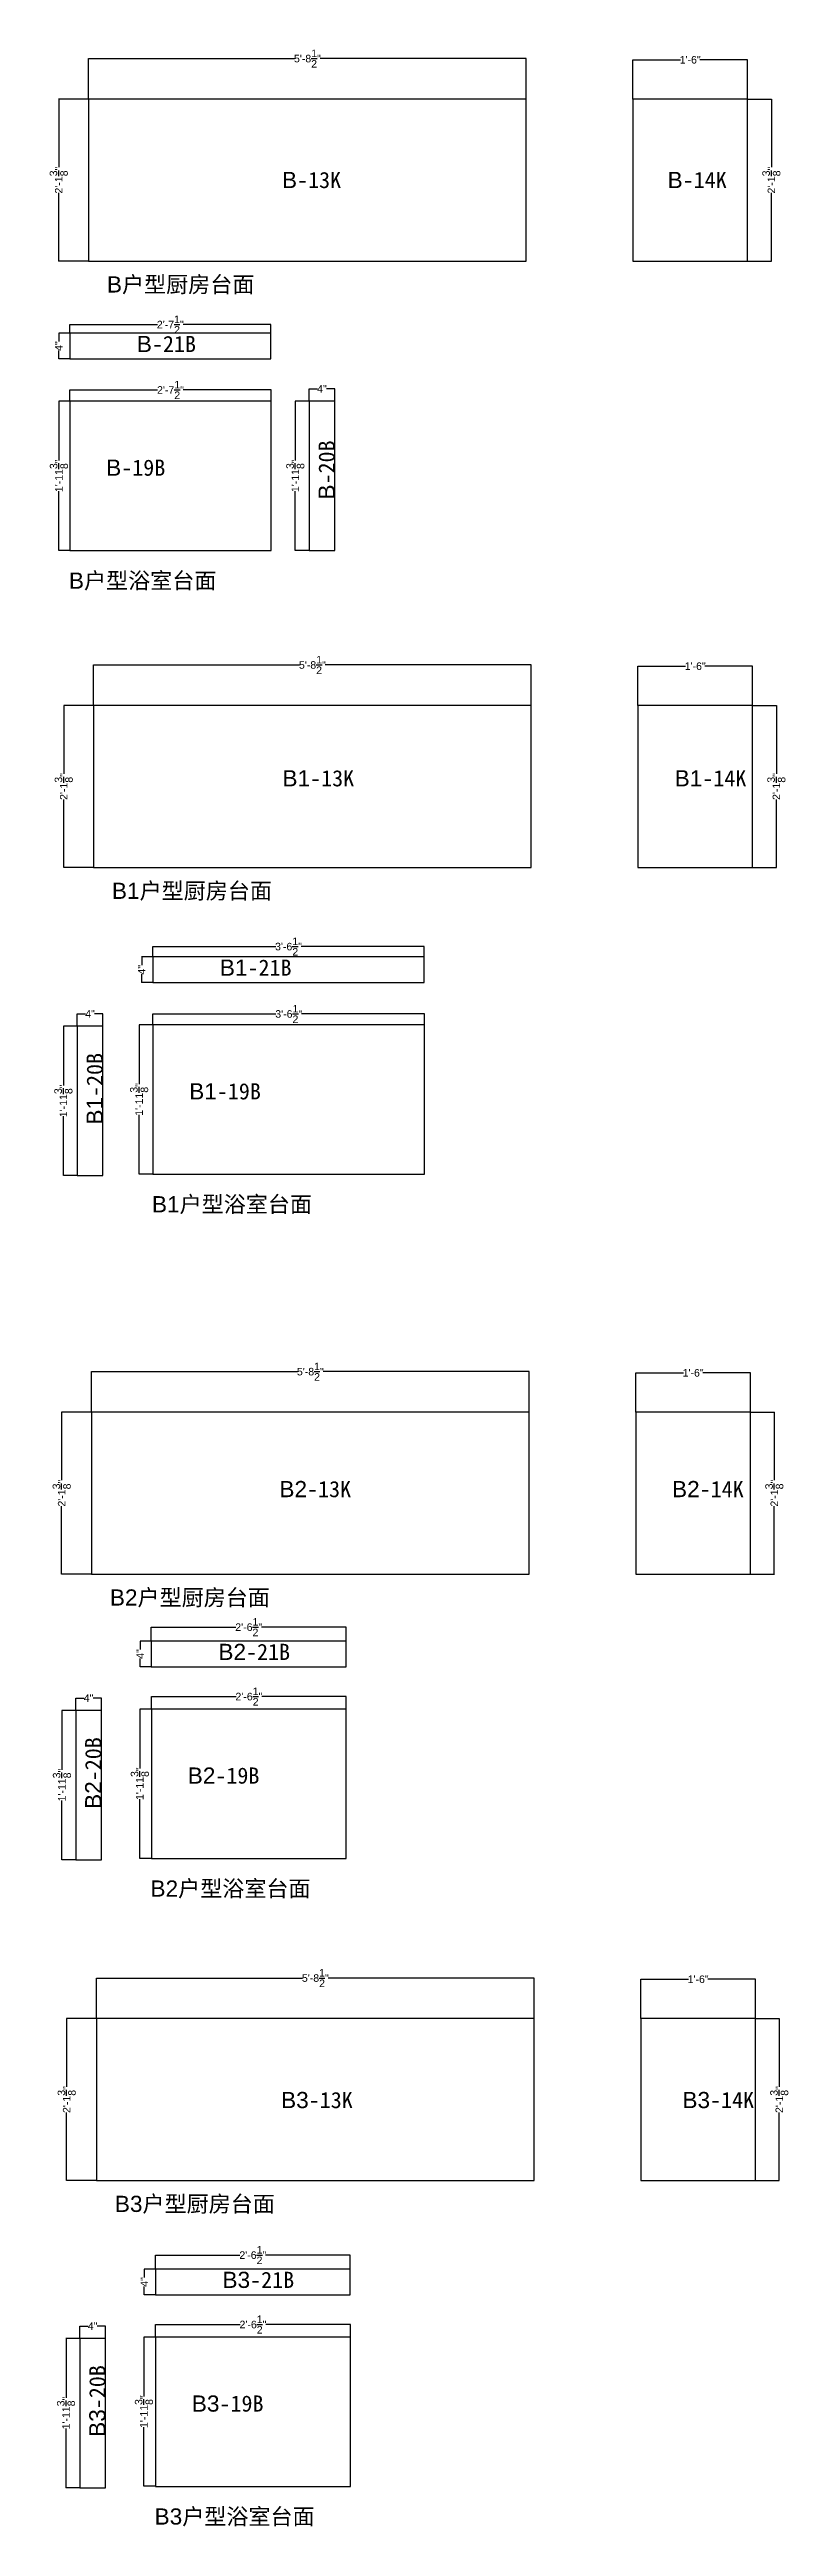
# Model space of a CAD drawing. Header units: inches. Extents: x -997106 to 39633, y -30199 to 1961.
# Drawn here: x 22097 to 25035, y -12896 to -3041 of the extents above; entities that cross this region are included whole.
import ezdxf

# ---------------------------------------------------------------- set-up
doc = ezdxf.new("R2010")
doc.units = ezdxf.units.IN
doc.header["$MEASUREMENT"] = 0
doc.layers.get('Defpoints').update_dxf_attribs({"color": 3})
doc.layers.add('编号', color=10, linetype='Continuous', plot=False)
doc.styles.get("Standard").update_dxf_attribs({"font": 'arial.ttf'})
doc.dimstyles.get("Standard").update_dxf_attribs({"dimtxt": 30, "dimasz": 1, "dimexe": 0.18, "dimexo": 0.0625, "dimgap": 0.09, "dimtad": 0, "dimtoh": 1, "dimdec": 4, "dimlfac": 0.03937, "dimzin": 0, "dimdsep": 46, "dimlunit": 4, "dimtxsty": 'Standard', "dimblk": 'ARCHTICK', "dimcen": 1, "dimadec": 0, "dimazin": 0, "dimtfac": 1, "dimtdec": 4, "dimtix": 1, "dimtofl": 0, "dimtmove": 2, "dimatfit": 3, "dimldrblk": 'ARCHTICK', "dimfxl": 1, "dimtolj": 1, "dimtzin": 0, "dimarcsym": 0})

msp = doc.modelspace()

# ---------------------------------------------------------------- texts
at = {"char_height": 64.3508622, "attachment_point": 1}
for s, insert in [('B{\\fSimSun|b0|i0|c134|p2;户型厨房台面}', (22324.89285, -3942.92955)), ('B{\\fSimSun|b0|i0|c134|p2;户型浴室台面}', (22173.77867, -5121.32282)), ('B1{\\fSimSun|b0|i0|c134|p2;户型厨房台面}', (22344.76025, -6355.57593)), ('B1{\\fSimSun|b0|i0|c134|p2;户型浴室台面}', (22503.95125, -7602.6629)), ('B2{\\fSimSun|b0|i0|c134|p2;户型厨房台面}', (22336.57835, -9167.21558)), ('B2{\\fSimSun|b0|i0|c134|p2;户型浴室台面}', (22498.11187, -10325.15201)), ('B3{\\fSimSun|b0|i0|c134|p2;户型厨房台面}', (22356.44575, -11579.86196)), ('B3{\\fSimSun|b0|i0|c134|p2;户型浴室台面}', (22514.37839, -12823.66021))]:
    msp.add_mtext(s, dxfattribs=dict(at, insert=insert))
at = {"layer": '编号', "char_height": 64.3508622, "attachment_point": 1}
for s, insert in [('B{\\fSimSun|b0|i0|c134|p2;-13K}', (23021.13627, -3527.4398)), ('B{\\fSimSun|b0|i0|c134|p2;-14K}', (24554.91404, -3527.4398)), ('B{\\fSimSun|b0|i0|c134|p2;-21B}', (22443.86016, -4179.92047)), ('B{\\fSimSun|b0|i0|c134|p2;-19B}', (22321.92811, -4671.99172)), ('B1{\\fSimSun|b0|i0|c134|p2;-13K}', (23023.05134, -5907.81139)), ('B1{\\fSimSun|b0|i0|c134|p2;-14K}', (24582.98153, -5907.81139)), ('B1{\\fSimSun|b0|i0|c134|p2;-21B}', (22774.03274, -6661.26055)), ('B1{\\fSimSun|b0|i0|c134|p2;-19B}', (22652.10069, -7153.33181)), ('B2{\\fSimSun|b0|i0|c134|p2;-13K}', (23010.77412, -8735.98948)), ('B2{\\fSimSun|b0|i0|c134|p2;-14K}', (24572.378, -8735.98948)), ('B2{\\fSimSun|b0|i0|c134|p2;-21B}', (22768.19337, -9383.74966)), ('B2{\\fSimSun|b0|i0|c134|p2;-19B}', (22646.26132, -9875.82091)), ('B3{\\fSimSun|b0|i0|c134|p2;-13K}', (23017.53292, -11166.72972)), ('B3{\\fSimSun|b0|i0|c134|p2;-14K}', (24613.74701, -11166.72972)), ('B3{\\fSimSun|b0|i0|c134|p2;-21B}', (22784.45989, -11882.25786)), ('B3{\\fSimSun|b0|i0|c134|p2;-19B}', (22662.52784, -12374.32912))]:
    msp.add_mtext(s, dxfattribs=dict(at, insert=insert))
at = {"layer": '编号', "char_height": 64.3508622, "attachment_point": 1, "rotation": 90}
for s, insert in [('B{\\fSimSun|b0|i0|c134|p2;-20B}', (23166.47556, -4831.0288)), ('B1{\\fSimSun|b0|i0|c134|p2;-20B}', (22243.98459, -7318.02686)), ('B2{\\fSimSun|b0|i0|c134|p2;-20B}', (22238.14522, -10040.51596)), ('B3{\\fSimSun|b0|i0|c134|p2;-20B}', (22254.41174, -12539.02416))]:
    msp.add_mtext(s, dxfattribs=dict(at, insert=insert))

# ---------------------------------------------------------------- blocks, each defined once
blk = doc.blocks.new('_ArchTick')
at = {"color": 0, "linetype": 'ByBlock', "const_width": 0.15}
blk.add_lwpolyline([(-0.5, -0.5), (0.5, 0.5)], dxfattribs=at)
blk = doc.blocks.new('*D198')
at = {"color": 0, "lineweight": -2, "transparency": 16777216}
for p, q in [((22263.8, -8461.9), (22263.8, -8300.7)), ((22263.8, -8300.9), (23082.9, -8300.9)), ((24003.8, -8300.9), (23184.7, -8300.9)), ((24003.8, -8461.9), (24003.8, -8300.7))]:
    blk.add_line(p, q, dxfattribs=at)
at = {"layer": 'Defpoints', "color": 0, "transparency": 16777216}
for p in [(24003.8, -8300.9), (22263.8, -8461.9), (24003.8, -8461.9)]:
    blk.add_point(p, dxfattribs=at)
at = {"color": 0, "lineweight": -2, "transparency": 16777216, "rotation": 180}
blk.add_blockref('_ArchTick', (22263.8, -8300.9), dxfattribs=at)
at = {"color": 0, "lineweight": -2, "transparency": 16777216}
blk.add_blockref('_ArchTick', (24003.8, -8300.9), dxfattribs=at)
at = {"color": 0, "transparency": 16777216, "insert": (23133.8, -8300.9), "char_height": 30, "attachment_point": 5}
blk.add_mtext('\\A1;5\'-8{\\H1x;\\S1/2;}"', dxfattribs=at)
blk = doc.blocks.new('*D199')
at = {"color": 0, "lineweight": -2, "transparency": 16777216}
for p, q in [((22263.7, -8461.9), (22144.6, -8461.9)), ((22144.8, -8461.9), (22144.8, -8733.3)), ((22144.8, -9106.9), (22144.8, -8835.6)), ((22263.7, -9106.9), (22144.6, -9106.9))]:
    blk.add_line(p, q, dxfattribs=at)
at = {"layer": 'Defpoints', "color": 0, "transparency": 16777216}
for p in [(22263.8, -8461.9), (22144.8, -9106.9), (22263.8, -9106.9)]:
    blk.add_point(p, dxfattribs=at)
at = {"color": 0, "lineweight": -2, "transparency": 16777216}
for p, rotation in [((22144.8, -8461.9), 90), ((22144.8, -9106.9), 270)]:
    blk.add_blockref('_ArchTick', p, dxfattribs=dict(at, rotation=rotation))
at = {"color": 0, "transparency": 16777216, "insert": (22144.8, -8784.4), "char_height": 30, "attachment_point": 5, "rotation": 90}
blk.add_mtext('\\A1;2\'-1{\\H1x;\\S3/8;}"', dxfattribs=at)
blk = doc.blocks.new('*D200')
at = {"color": 0, "lineweight": -2, "transparency": 16777216}
for p, q in [((24427.9, -8461.9), (24427.9, -8305.7)), ((24427.9, -8305.8), (24617.9, -8305.8)), ((24884.9, -8305.8), (24695, -8305.8)), ((24884.9, -8461.9), (24884.9, -8305.7))]:
    blk.add_line(p, q, dxfattribs=at)
at = {"layer": 'Defpoints', "color": 0, "transparency": 16777216}
for p in [(24884.9, -8305.8), (24427.9, -8461.9), (24884.9, -8461.9)]:
    blk.add_point(p, dxfattribs=at)
at = {"color": 0, "lineweight": -2, "transparency": 16777216, "rotation": 180}
blk.add_blockref('_ArchTick', (24427.9, -8305.8), dxfattribs=at)
at = {"color": 0, "lineweight": -2, "transparency": 16777216}
blk.add_blockref('_ArchTick', (24884.9, -8305.8), dxfattribs=at)
at = {"color": 0, "transparency": 16777216, "insert": (24656.4, -8305.8), "char_height": 30, "attachment_point": 5}
blk.add_mtext('\\A1;1\'-6"', dxfattribs=at)
blk = doc.blocks.new('*D201')
at = {"color": 0, "lineweight": -2, "transparency": 16777216}
for p, q in [((24885, -8461.9), (24979.4, -8461.9)), ((24979.2, -8461.9), (24979.2, -8733.3)), ((24979.2, -9106.9), (24979.2, -8835.6)), ((24885, -9106.9), (24979.4, -9106.9))]:
    blk.add_line(p, q, dxfattribs=at)
at = {"layer": 'Defpoints', "color": 0, "transparency": 16777216}
for p in [(24884.9, -8461.9), (24884.9, -9106.9), (24979.2, -9106.9)]:
    blk.add_point(p, dxfattribs=at)
at = {"color": 0, "lineweight": -2, "transparency": 16777216}
for p, rotation in [((24979.2, -8461.9), 90), ((24979.2, -9106.9), 270)]:
    blk.add_blockref('_ArchTick', p, dxfattribs=dict(at, rotation=rotation))
at = {"color": 0, "transparency": 16777216, "insert": (24979.2, -8784.4), "char_height": 30, "attachment_point": 5, "rotation": 90}
blk.add_mtext('\\A1;2\'-1{\\H1x;\\S3/8;}"', dxfattribs=at)
blk = doc.blocks.new('*D238')
at = {"color": 0, "lineweight": -2, "transparency": 16777216}
for p, q in [((22283.7, -10874.5), (22283.7, -10713.4)), ((22283.7, -10713.5), (23102.8, -10713.5)), ((24023.7, -10713.5), (23204.6, -10713.5)), ((24023.7, -10874.5), (24023.7, -10713.4))]:
    blk.add_line(p, q, dxfattribs=at)
at = {"layer": 'Defpoints', "color": 0, "transparency": 16777216}
for p in [(24023.7, -10713.5), (22283.7, -10874.6), (24023.7, -10874.6)]:
    blk.add_point(p, dxfattribs=at)
at = {"color": 0, "lineweight": -2, "transparency": 16777216, "rotation": 180}
blk.add_blockref('_ArchTick', (22283.7, -10713.5), dxfattribs=at)
at = {"color": 0, "lineweight": -2, "transparency": 16777216}
blk.add_blockref('_ArchTick', (24023.7, -10713.5), dxfattribs=at)
at = {"color": 0, "transparency": 16777216, "insert": (23153.7, -10713.5), "char_height": 30, "attachment_point": 5}
blk.add_mtext('\\A1;5\'-8{\\H1x;\\S1/2;}"', dxfattribs=at)
blk = doc.blocks.new('*D239')
at = {"color": 0, "lineweight": -2, "transparency": 16777216}
for p, q in [((22283.6, -10874.6), (22164.5, -10874.6)), ((22164.7, -10874.6), (22164.7, -11146)), ((22164.7, -11519.6), (22164.7, -11248.2)), ((22283.6, -11519.6), (22164.5, -11519.6))]:
    blk.add_line(p, q, dxfattribs=at)
at = {"layer": 'Defpoints', "color": 0, "transparency": 16777216}
for p in [(22283.7, -10874.6), (22164.7, -11519.6), (22283.7, -11519.6)]:
    blk.add_point(p, dxfattribs=at)
at = {"color": 0, "lineweight": -2, "transparency": 16777216}
for p, rotation in [((22164.7, -10874.6), 90), ((22164.7, -11519.6), 270)]:
    blk.add_blockref('_ArchTick', p, dxfattribs=dict(at, rotation=rotation))
at = {"color": 0, "transparency": 16777216, "insert": (22164.7, -11197.1), "char_height": 30, "attachment_point": 5, "rotation": 90}
blk.add_mtext('\\A1;2\'-1{\\H1x;\\S3/8;}"', dxfattribs=at)
blk = doc.blocks.new('*D240')
at = {"color": 0, "lineweight": -2, "transparency": 16777216}
for p, q in [((24447.8, -10874.5), (24447.8, -10718.3)), ((24447.8, -10718.5), (24637.7, -10718.5)), ((24904.8, -10718.5), (24714.8, -10718.5)), ((24904.8, -10874.5), (24904.8, -10718.3))]:
    blk.add_line(p, q, dxfattribs=at)
at = {"layer": 'Defpoints', "color": 0, "transparency": 16777216}
for p in [(24904.8, -10718.5), (24447.8, -10874.6), (24904.8, -10874.6)]:
    blk.add_point(p, dxfattribs=at)
at = {"color": 0, "lineweight": -2, "transparency": 16777216, "rotation": 180}
blk.add_blockref('_ArchTick', (24447.8, -10718.5), dxfattribs=at)
at = {"color": 0, "lineweight": -2, "transparency": 16777216}
blk.add_blockref('_ArchTick', (24904.8, -10718.5), dxfattribs=at)
at = {"color": 0, "transparency": 16777216, "insert": (24676.3, -10718.5), "char_height": 30, "attachment_point": 5}
blk.add_mtext('\\A1;1\'-6"', dxfattribs=at)
blk = doc.blocks.new('*D241')
at = {"color": 0, "lineweight": -2, "transparency": 16777216}
for p, q in [((24904.9, -10874.6), (24999.2, -10874.6)), ((24999, -10874.6), (24999, -11146)), ((24999, -11519.6), (24999, -11248.2)), ((24904.9, -11519.6), (24999.2, -11519.6))]:
    blk.add_line(p, q, dxfattribs=at)
at = {"layer": 'Defpoints', "color": 0, "transparency": 16777216}
for p in [(24904.8, -10874.6), (24904.8, -11519.6), (24999, -11519.6)]:
    blk.add_point(p, dxfattribs=at)
at = {"color": 0, "lineweight": -2, "transparency": 16777216}
for p, rotation in [((24999, -10874.6), 90), ((24999, -11519.6), 270)]:
    blk.add_blockref('_ArchTick', p, dxfattribs=dict(at, rotation=rotation))
at = {"color": 0, "transparency": 16777216, "insert": (24999, -11197.1), "char_height": 30, "attachment_point": 5, "rotation": 90}
blk.add_mtext('\\A1;2\'-1{\\H1x;\\S3/8;}"', dxfattribs=at)
blk = doc.blocks.new('*D989')
at = {"color": 0, "lineweight": -2, "transparency": 16777216}
for p, q in [((22200.7, -9648.8), (22145.6, -9648.8)), ((22145.8, -9648.8), (22145.8, -9884.8)), ((22145.8, -10242.8), (22145.8, -10006.9)), ((22200.7, -10242.8), (22145.6, -10242.8))]:
    blk.add_line(p, q, dxfattribs=at)
at = {"layer": 'Defpoints', "color": 0, "transparency": 16777216}
for p in [(22200.8, -9648.8), (22145.8, -10242.8), (22200.8, -10242.8)]:
    blk.add_point(p, dxfattribs=at)
at = {"color": 0, "lineweight": -2, "transparency": 16777216}
for p, rotation in [((22145.8, -9648.8), 90), ((22145.8, -10242.8), 270)]:
    blk.add_blockref('_ArchTick', p, dxfattribs=dict(at, rotation=rotation))
at = {"color": 0, "transparency": 16777216, "insert": (22145.8, -9945.8), "char_height": 30, "attachment_point": 5, "rotation": 90}
blk.add_mtext('\\A1;1\'-11{\\H1x;\\S3/8;}"', dxfattribs=at)
blk = doc.blocks.new('*D990')
at = {"color": 0, "lineweight": -2, "transparency": 16777216}
for p, q in [((22200.8, -9648.8), (22200.8, -9599.6)), ((22200.8, -9599.7), (22233.8, -9599.7)), ((22302.8, -9599.7), (22269.7, -9599.7)), ((22302.8, -9648.8), (22302.8, -9599.6))]:
    blk.add_line(p, q, dxfattribs=at)
at = {"layer": 'Defpoints', "color": 0, "transparency": 16777216}
for p in [(22200.8, -9648.8), (22302.8, -9599.7), (22302.8, -9648.8)]:
    blk.add_point(p, dxfattribs=at)
at = {"color": 0, "lineweight": -2, "transparency": 16777216, "rotation": 180}
blk.add_blockref('_ArchTick', (22200.8, -9599.7), dxfattribs=at)
at = {"color": 0, "lineweight": -2, "transparency": 16777216}
blk.add_blockref('_ArchTick', (22302.8, -9599.7), dxfattribs=at)
at = {"color": 0, "transparency": 16777216, "insert": (22251.8, -9599.7), "char_height": 30, "attachment_point": 5}
blk.add_mtext('\\A1;4"', dxfattribs=at)
blk = doc.blocks.new('*D981')
at = {"color": 0, "lineweight": -2, "transparency": 16777216}
for p, q in [((22501.1, -9373.3), (22457.1, -9373.3)), ((22457.3, -9373.3), (22457.3, -9406.4)), ((22457.3, -9475.3), (22457.3, -9442.2)), ((22501.1, -9475.3), (22457.1, -9475.3))]:
    blk.add_line(p, q, dxfattribs=at)
at = {"layer": 'Defpoints', "color": 0, "transparency": 16777216}
for p in [(22501.2, -9373.3), (22457.3, -9475.3), (22501.2, -9475.3)]:
    blk.add_point(p, dxfattribs=at)
at = {"color": 0, "lineweight": -2, "transparency": 16777216}
for p, rotation in [((22457.3, -9373.3), 90), ((22457.3, -9475.3), 270)]:
    blk.add_blockref('_ArchTick', p, dxfattribs=dict(at, rotation=rotation))
at = {"color": 0, "transparency": 16777216, "insert": (22457.3, -9424.3), "char_height": 30, "attachment_point": 5, "rotation": 90}
blk.add_mtext('\\A1;4"', dxfattribs=at)
blk = doc.blocks.new('*D991')
at = {"color": 0, "lineweight": -2, "transparency": 16777216}
for p, q in [((22501.2, -9371.6), (22501.2, -9317.2)), ((22501.2, -9317.4), (22837.5, -9317.4)), ((23276.2, -9317.4), (22939.8, -9317.4)), ((23276.2, -9373.2), (23276.2, -9317.2))]:
    blk.add_line(p, q, dxfattribs=at)
at = {"layer": 'Defpoints', "color": 0, "transparency": 16777216}
for p in [(23276.2, -9317.4), (22501.2, -9371.6), (23276.2, -9373.3)]:
    blk.add_point(p, dxfattribs=at)
at = {"color": 0, "lineweight": -2, "transparency": 16777216, "rotation": 180}
blk.add_blockref('_ArchTick', (22501.2, -9317.4), dxfattribs=at)
at = {"color": 0, "lineweight": -2, "transparency": 16777216}
blk.add_blockref('_ArchTick', (23276.2, -9317.4), dxfattribs=at)
at = {"color": 0, "transparency": 16777216, "insert": (22888.7, -9317.4), "char_height": 30, "attachment_point": 5}
blk.add_mtext('\\A1;2\'-6{\\H1x;\\S1/2;}"', dxfattribs=at)
blk = doc.blocks.new('*D992')
at = {"color": 0, "lineweight": -2, "transparency": 16777216}
for p, q in [((22501.9, -9643.4), (22501.9, -9593.4)), ((22501.9, -9593.6), (22838.3, -9593.6)), ((23276.9, -9593.6), (22940.6, -9593.6)), ((23276.9, -9643.4), (23276.9, -9593.4))]:
    blk.add_line(p, q, dxfattribs=at)
at = {"layer": 'Defpoints', "color": 0, "transparency": 16777216}
for p in [(22501.9, -9643.4), (23276.9, -9593.6), (23276.9, -9643.4)]:
    blk.add_point(p, dxfattribs=at)
at = {"color": 0, "lineweight": -2, "transparency": 16777216, "rotation": 180}
blk.add_blockref('_ArchTick', (22501.9, -9593.6), dxfattribs=at)
at = {"color": 0, "lineweight": -2, "transparency": 16777216}
blk.add_blockref('_ArchTick', (23276.9, -9593.6), dxfattribs=at)
at = {"color": 0, "transparency": 16777216, "insert": (22889.4, -9593.6), "char_height": 30, "attachment_point": 5}
blk.add_mtext('\\A1;2\'-6{\\H1x;\\S1/2;}"', dxfattribs=at)
blk = doc.blocks.new('*D993')
at = {"color": 0, "lineweight": -2, "transparency": 16777216}
for p, q in [((22501.9, -9643.4), (22455.5, -9643.4)), ((22455.7, -9643.4), (22455.7, -9879.3)), ((22455.7, -10237.4), (22455.7, -10001.5)), ((22501.9, -10237.4), (22455.5, -10237.4))]:
    blk.add_line(p, q, dxfattribs=at)
at = {"layer": 'Defpoints', "color": 0, "transparency": 16777216}
for p in [(22501.9, -9643.4), (22455.7, -10237.4), (22501.9, -10237.4)]:
    blk.add_point(p, dxfattribs=at)
at = {"color": 0, "lineweight": -2, "transparency": 16777216}
for p, rotation in [((22455.7, -9643.4), 90), ((22455.7, -10237.4), 270)]:
    blk.add_blockref('_ArchTick', p, dxfattribs=dict(at, rotation=rotation))
at = {"color": 0, "transparency": 16777216, "insert": (22455.7, -9940.4), "char_height": 30, "attachment_point": 5, "rotation": 90}
blk.add_mtext('\\A1;1\'-11{\\H1x;\\S3/8;}"', dxfattribs=at)
blk = doc.blocks.new('*D1013')
at = {"color": 0, "lineweight": -2, "transparency": 16777216}
for p, q in [((22217, -12147.4), (22161.9, -12147.4)), ((22162.1, -12147.4), (22162.1, -12383.3)), ((22162.1, -12741.4), (22162.1, -12505.4)), ((22217, -12741.4), (22161.9, -12741.4))]:
    blk.add_line(p, q, dxfattribs=at)
at = {"layer": 'Defpoints', "color": 0, "transparency": 16777216}
for p in [(22217, -12147.4), (22162.1, -12741.4), (22217, -12741.4)]:
    blk.add_point(p, dxfattribs=at)
at = {"color": 0, "lineweight": -2, "transparency": 16777216}
for p, rotation in [((22162.1, -12147.4), 90), ((22162.1, -12741.4), 270)]:
    blk.add_blockref('_ArchTick', p, dxfattribs=dict(at, rotation=rotation))
at = {"color": 0, "transparency": 16777216, "insert": (22162.1, -12444.4), "char_height": 30, "attachment_point": 5, "rotation": 90}
blk.add_mtext('\\A1;1\'-11{\\H1x;\\S3/8;}"', dxfattribs=at)
blk = doc.blocks.new('*D1014')
at = {"color": 0, "lineweight": -2, "transparency": 16777216}
for p, q in [((22217, -12147.3), (22217, -12098.1)), ((22217, -12098.3), (22250.1, -12098.3)), ((22319, -12098.3), (22286, -12098.3)), ((22319, -12147.3), (22319, -12098.1))]:
    blk.add_line(p, q, dxfattribs=at)
at = {"layer": 'Defpoints', "color": 0, "transparency": 16777216}
for p in [(22319, -12098.3), (22217, -12147.4), (22319, -12147.4)]:
    blk.add_point(p, dxfattribs=at)
at = {"color": 0, "lineweight": -2, "transparency": 16777216, "rotation": 180}
blk.add_blockref('_ArchTick', (22217, -12098.3), dxfattribs=at)
at = {"color": 0, "lineweight": -2, "transparency": 16777216}
blk.add_blockref('_ArchTick', (22319, -12098.3), dxfattribs=at)
at = {"color": 0, "transparency": 16777216, "insert": (22268, -12098.3), "char_height": 30, "attachment_point": 5}
blk.add_mtext('\\A1;4"', dxfattribs=at)
blk = doc.blocks.new('*D1005')
at = {"color": 0, "lineweight": -2, "transparency": 16777216}
for p, q in [((22517.4, -11871.8), (22473.4, -11871.8)), ((22473.6, -11871.8), (22473.6, -11904.9)), ((22517.4, -11973.8), (22473.4, -11973.8)), ((22473.6, -11973.8), (22473.6, -11940.7))]:
    blk.add_line(p, q, dxfattribs=at)
at = {"layer": 'Defpoints', "color": 0, "transparency": 16777216}
for p in [(22517.5, -11871.8), (22473.6, -11973.8), (22517.5, -11973.8)]:
    blk.add_point(p, dxfattribs=at)
at = {"color": 0, "lineweight": -2, "transparency": 16777216}
for p, rotation in [((22473.6, -11871.8), 90), ((22473.6, -11973.8), 270)]:
    blk.add_blockref('_ArchTick', p, dxfattribs=dict(at, rotation=rotation))
at = {"color": 0, "transparency": 16777216, "insert": (22473.6, -11922.8), "char_height": 30, "attachment_point": 5, "rotation": 90}
blk.add_mtext('\\A1;4"', dxfattribs=at)
blk = doc.blocks.new('*D1015')
at = {"color": 0, "lineweight": -2, "transparency": 16777216}
for p, q in [((22517.5, -11870.1), (22517.5, -11815.7)), ((22517.5, -11815.9), (22853.8, -11815.9)), ((23292.5, -11815.9), (22956.1, -11815.9)), ((23292.5, -11871.7), (23292.5, -11815.7))]:
    blk.add_line(p, q, dxfattribs=at)
at = {"layer": 'Defpoints', "color": 0, "transparency": 16777216}
for p in [(23292.5, -11815.9), (22517.5, -11870.2), (23292.5, -11871.8)]:
    blk.add_point(p, dxfattribs=at)
at = {"color": 0, "lineweight": -2, "transparency": 16777216, "rotation": 180}
blk.add_blockref('_ArchTick', (22517.5, -11815.9), dxfattribs=at)
at = {"color": 0, "lineweight": -2, "transparency": 16777216}
blk.add_blockref('_ArchTick', (23292.5, -11815.9), dxfattribs=at)
at = {"color": 0, "transparency": 16777216, "insert": (22905, -11815.9), "char_height": 30, "attachment_point": 5}
blk.add_mtext('\\A1;2\'-6{\\H1x;\\S1/2;}"', dxfattribs=at)
blk = doc.blocks.new('*D1016')
at = {"color": 0, "lineweight": -2, "transparency": 16777216}
for p, q in [((22518.2, -12141.9), (22518.2, -12091.9)), ((22518.2, -12092.1), (22854.5, -12092.1)), ((23293.2, -12092.1), (22956.8, -12092.1)), ((23293.2, -12141.9), (23293.2, -12091.9))]:
    blk.add_line(p, q, dxfattribs=at)
at = {"layer": 'Defpoints', "color": 0, "transparency": 16777216}
for p in [(23293.2, -12092.1), (22518.2, -12141.9), (23293.2, -12141.9)]:
    blk.add_point(p, dxfattribs=at)
at = {"color": 0, "lineweight": -2, "transparency": 16777216, "rotation": 180}
blk.add_blockref('_ArchTick', (22518.2, -12092.1), dxfattribs=at)
at = {"color": 0, "lineweight": -2, "transparency": 16777216}
blk.add_blockref('_ArchTick', (23293.2, -12092.1), dxfattribs=at)
at = {"color": 0, "transparency": 16777216, "insert": (22905.7, -12092.1), "char_height": 30, "attachment_point": 5}
blk.add_mtext('\\A1;2\'-6{\\H1x;\\S1/2;}"', dxfattribs=at)
blk = doc.blocks.new('*D1017')
at = {"color": 0, "lineweight": -2, "transparency": 16777216}
for p, q in [((22518.1, -12141.9), (22471.8, -12141.9)), ((22472, -12141.9), (22472, -12377.9)), ((22472, -12735.9), (22472, -12500)), ((22518.1, -12735.9), (22471.8, -12735.9))]:
    blk.add_line(p, q, dxfattribs=at)
at = {"layer": 'Defpoints', "color": 0, "transparency": 16777216}
for p in [(22518.2, -12141.9), (22472, -12735.9), (22518.2, -12735.9)]:
    blk.add_point(p, dxfattribs=at)
at = {"color": 0, "lineweight": -2, "transparency": 16777216}
for p, rotation in [((22472, -12141.9), 90), ((22472, -12735.9), 270)]:
    blk.add_blockref('_ArchTick', p, dxfattribs=dict(at, rotation=rotation))
at = {"color": 0, "transparency": 16777216, "insert": (22472, -12438.9), "char_height": 30, "attachment_point": 5, "rotation": 90}
blk.add_mtext('\\A1;1\'-11{\\H1x;\\S3/8;}"', dxfattribs=at)
blk = doc.blocks.new('*D110')
at = {"color": 0, "lineweight": -2, "transparency": 16777216}
for p, q in [((22252.1, -3237.6), (22252.1, -3076.4)), ((22252.1, -3076.6), (23071.2, -3076.6)), ((23992.1, -3076.6), (23173, -3076.6)), ((23992.1, -3237.6), (23992.1, -3076.4))]:
    blk.add_line(p, q, dxfattribs=at)
at = {"layer": 'Defpoints', "color": 0, "transparency": 16777216}
for p in [(23992.1, -3076.6), (22252.1, -3237.7), (23992.1, -3237.7)]:
    blk.add_point(p, dxfattribs=at)
at = {"color": 0, "lineweight": -2, "transparency": 16777216, "rotation": 180}
blk.add_blockref('_ArchTick', (22252.1, -3076.6), dxfattribs=at)
at = {"color": 0, "lineweight": -2, "transparency": 16777216}
blk.add_blockref('_ArchTick', (23992.1, -3076.6), dxfattribs=at)
at = {"color": 0, "transparency": 16777216, "insert": (23122.1, -3076.6), "char_height": 30, "attachment_point": 5}
blk.add_mtext('\\A1;5\'-8{\\H1x;\\S1/2;}"', dxfattribs=at)
blk = doc.blocks.new('*D111')
at = {"color": 0, "lineweight": -2, "transparency": 16777216}
for p, q in [((22252.1, -3237.7), (22132.9, -3237.7)), ((22133.1, -3237.7), (22133.1, -3509.1)), ((22133.1, -3882.7), (22133.1, -3611.3)), ((22252.1, -3882.7), (22132.9, -3882.7))]:
    blk.add_line(p, q, dxfattribs=at)
at = {"layer": 'Defpoints', "color": 0, "transparency": 16777216}
for p in [(22252.1, -3237.7), (22133.1, -3882.7), (22252.1, -3882.7)]:
    blk.add_point(p, dxfattribs=at)
at = {"color": 0, "lineweight": -2, "transparency": 16777216}
for p, rotation in [((22133.1, -3237.7), 90), ((22133.1, -3882.7), 270)]:
    blk.add_blockref('_ArchTick', p, dxfattribs=dict(at, rotation=rotation))
at = {"color": 0, "transparency": 16777216, "insert": (22133.1, -3560.2), "char_height": 30, "attachment_point": 5, "rotation": 90}
blk.add_mtext('\\A1;2\'-1{\\H1x;\\S3/8;}"', dxfattribs=at)
blk = doc.blocks.new('*D112')
at = {"color": 0, "lineweight": -2, "transparency": 16777216}
for p, q in [((24416.2, -3237.6), (24416.2, -3081.4)), ((24416.2, -3081.6), (24606.2, -3081.6)), ((24873.2, -3081.6), (24683.3, -3081.6)), ((24873.2, -3237.6), (24873.2, -3081.4))]:
    blk.add_line(p, q, dxfattribs=at)
at = {"layer": 'Defpoints', "color": 0, "transparency": 16777216}
for p in [(24873.2, -3081.6), (24416.2, -3237.7), (24873.2, -3237.7)]:
    blk.add_point(p, dxfattribs=at)
at = {"color": 0, "lineweight": -2, "transparency": 16777216, "rotation": 180}
blk.add_blockref('_ArchTick', (24416.2, -3081.6), dxfattribs=at)
at = {"color": 0, "lineweight": -2, "transparency": 16777216}
blk.add_blockref('_ArchTick', (24873.2, -3081.6), dxfattribs=at)
at = {"color": 0, "transparency": 16777216, "insert": (24644.7, -3081.6), "char_height": 30, "attachment_point": 5}
blk.add_mtext('\\A1;1\'-6"', dxfattribs=at)
blk = doc.blocks.new('*D113')
at = {"color": 0, "lineweight": -2, "transparency": 16777216}
for p, q in [((24873.3, -3237.7), (24967.7, -3237.7)), ((24967.5, -3237.7), (24967.5, -3509.1)), ((24967.5, -3882.7), (24967.5, -3611.3)), ((24873.3, -3882.7), (24967.7, -3882.7))]:
    blk.add_line(p, q, dxfattribs=at)
at = {"layer": 'Defpoints', "color": 0, "transparency": 16777216}
for p in [(24873.2, -3237.7), (24873.2, -3882.7), (24967.5, -3882.7)]:
    blk.add_point(p, dxfattribs=at)
at = {"color": 0, "lineweight": -2, "transparency": 16777216}
for p, rotation in [((24967.5, -3237.7), 90), ((24967.5, -3882.7), 270)]:
    blk.add_blockref('_ArchTick', p, dxfattribs=dict(at, rotation=rotation))
at = {"color": 0, "transparency": 16777216, "insert": (24967.5, -3560.2), "char_height": 30, "attachment_point": 5, "rotation": 90}
blk.add_mtext('\\A1;2\'-1{\\H1x;\\S3/8;}"', dxfattribs=at)
blk = doc.blocks.new('*D154')
at = {"color": 0, "lineweight": -2, "transparency": 16777216}
for p, q in [((22272, -5650.2), (22272, -5489.1)), ((22272, -5489.2), (23091.1, -5489.2)), ((24012, -5489.2), (23192.9, -5489.2)), ((24012, -5650.2), (24012, -5489.1))]:
    blk.add_line(p, q, dxfattribs=at)
at = {"layer": 'Defpoints', "color": 0, "transparency": 16777216}
for p in [(24012, -5489.2), (22272, -5650.3), (24012, -5650.3)]:
    blk.add_point(p, dxfattribs=at)
at = {"color": 0, "lineweight": -2, "transparency": 16777216, "rotation": 180}
blk.add_blockref('_ArchTick', (22272, -5489.2), dxfattribs=at)
at = {"color": 0, "lineweight": -2, "transparency": 16777216}
blk.add_blockref('_ArchTick', (24012, -5489.2), dxfattribs=at)
at = {"color": 0, "transparency": 16777216, "insert": (23142, -5489.2), "char_height": 30, "attachment_point": 5}
blk.add_mtext('\\A1;5\'-8{\\H1x;\\S1/2;}"', dxfattribs=at)
blk = doc.blocks.new('*D155')
at = {"color": 0, "lineweight": -2, "transparency": 16777216}
for p, q in [((22271.9, -5650.3), (22152.8, -5650.3)), ((22153, -5650.3), (22153, -5921.7)), ((22153, -6295.3), (22153, -6023.9)), ((22271.9, -6295.3), (22152.8, -6295.3))]:
    blk.add_line(p, q, dxfattribs=at)
at = {"layer": 'Defpoints', "color": 0, "transparency": 16777216}
for p in [(22272, -5650.3), (22153, -6295.3), (22272, -6295.3)]:
    blk.add_point(p, dxfattribs=at)
at = {"color": 0, "lineweight": -2, "transparency": 16777216}
for p, rotation in [((22153, -5650.3), 90), ((22153, -6295.3), 270)]:
    blk.add_blockref('_ArchTick', p, dxfattribs=dict(at, rotation=rotation))
at = {"color": 0, "transparency": 16777216, "insert": (22153, -5972.8), "char_height": 30, "attachment_point": 5, "rotation": 90}
blk.add_mtext('\\A1;2\'-1{\\H1x;\\S3/8;}"', dxfattribs=at)
blk = doc.blocks.new('*D156')
at = {"color": 0, "lineweight": -2, "transparency": 16777216}
for p, q in [((24436.1, -5650.2), (24436.1, -5494)), ((24436.1, -5494.2), (24626.1, -5494.2)), ((24893.1, -5494.2), (24703.2, -5494.2)), ((24893.1, -5650.2), (24893.1, -5494))]:
    blk.add_line(p, q, dxfattribs=at)
at = {"layer": 'Defpoints', "color": 0, "transparency": 16777216}
for p in [(24893.1, -5494.2), (24436.1, -5650.3), (24893.1, -5650.3)]:
    blk.add_point(p, dxfattribs=at)
at = {"color": 0, "lineweight": -2, "transparency": 16777216, "rotation": 180}
blk.add_blockref('_ArchTick', (24436.1, -5494.2), dxfattribs=at)
at = {"color": 0, "lineweight": -2, "transparency": 16777216}
blk.add_blockref('_ArchTick', (24893.1, -5494.2), dxfattribs=at)
at = {"color": 0, "transparency": 16777216, "insert": (24664.6, -5494.2), "char_height": 30, "attachment_point": 5}
blk.add_mtext('\\A1;1\'-6"', dxfattribs=at)
blk = doc.blocks.new('*D157')
at = {"color": 0, "lineweight": -2, "transparency": 16777216}
for p, q in [((24893.2, -5650.3), (24987.5, -5650.3)), ((24987.4, -5650.3), (24987.4, -5921.7)), ((24987.4, -6295.3), (24987.4, -6023.9)), ((24893.2, -6295.3), (24987.5, -6295.3))]:
    blk.add_line(p, q, dxfattribs=at)
at = {"layer": 'Defpoints', "color": 0, "transparency": 16777216}
for p in [(24893.1, -5650.3), (24893.1, -6295.3), (24987.4, -6295.3)]:
    blk.add_point(p, dxfattribs=at)
at = {"color": 0, "lineweight": -2, "transparency": 16777216}
for p, rotation in [((24987.4, -5650.3), 90), ((24987.4, -6295.3), 270)]:
    blk.add_blockref('_ArchTick', p, dxfattribs=dict(at, rotation=rotation))
at = {"color": 0, "transparency": 16777216, "insert": (24987.4, -5972.8), "char_height": 30, "attachment_point": 5, "rotation": 90}
blk.add_mtext('\\A1;2\'-1{\\H1x;\\S3/8;}"', dxfattribs=at)
blk = doc.blocks.new('*D831')
at = {"color": 0, "lineweight": -2, "transparency": 16777216}
for p, q in [((22206.5, -6926.4), (22151.5, -6926.4)), ((22151.7, -6926.4), (22151.7, -7162.3)), ((22151.7, -7520.4), (22151.7, -7284.5)), ((22206.5, -7520.4), (22151.5, -7520.4))]:
    blk.add_line(p, q, dxfattribs=at)
at = {"layer": 'Defpoints', "color": 0, "transparency": 16777216}
for p in [(22206.6, -6926.4), (22151.7, -7520.4), (22206.6, -7520.4)]:
    blk.add_point(p, dxfattribs=at)
at = {"color": 0, "lineweight": -2, "transparency": 16777216}
for p, rotation in [((22151.7, -6926.4), 90), ((22151.7, -7520.4), 270)]:
    blk.add_blockref('_ArchTick', p, dxfattribs=dict(at, rotation=rotation))
at = {"color": 0, "transparency": 16777216, "insert": (22151.7, -7223.4), "char_height": 30, "attachment_point": 5, "rotation": 90}
blk.add_mtext('\\A1;1\'-11{\\H1x;\\S3/8;}"', dxfattribs=at)
blk = doc.blocks.new('*D832')
at = {"color": 0, "lineweight": -2, "transparency": 16777216}
for p, q in [((22206.6, -6926.3), (22206.6, -6877.1)), ((22206.6, -6877.3), (22239.7, -6877.3)), ((22308.6, -6877.3), (22275.5, -6877.3)), ((22308.6, -6926.3), (22308.6, -6877.1))]:
    blk.add_line(p, q, dxfattribs=at)
at = {"layer": 'Defpoints', "color": 0, "transparency": 16777216}
for p in [(22308.6, -6877.3), (22206.6, -6926.4), (22308.6, -6926.4)]:
    blk.add_point(p, dxfattribs=at)
at = {"color": 0, "lineweight": -2, "transparency": 16777216, "rotation": 180}
blk.add_blockref('_ArchTick', (22206.6, -6877.3), dxfattribs=at)
at = {"color": 0, "lineweight": -2, "transparency": 16777216}
blk.add_blockref('_ArchTick', (22308.6, -6877.3), dxfattribs=at)
at = {"color": 0, "transparency": 16777216, "insert": (22257.6, -6877.3), "char_height": 30, "attachment_point": 5}
blk.add_mtext('\\A1;4"', dxfattribs=at)
blk = doc.blocks.new('*D830')
at = {"color": 0, "lineweight": -2, "transparency": 16777216}
for p, q in [((22507, -6650.8), (22463, -6650.8)), ((22463.1, -6650.8), (22463.1, -6683.9)), ((22507, -6752.8), (22463, -6752.8)), ((22463.1, -6752.8), (22463.1, -6719.7))]:
    blk.add_line(p, q, dxfattribs=at)
at = {"layer": 'Defpoints', "color": 0, "transparency": 16777216}
for p in [(22507, -6650.8), (22463.1, -6752.8), (22507, -6752.8)]:
    blk.add_point(p, dxfattribs=at)
at = {"color": 0, "lineweight": -2, "transparency": 16777216}
for p, rotation in [((22463.1, -6650.8), 90), ((22463.1, -6752.8), 270)]:
    blk.add_blockref('_ArchTick', p, dxfattribs=dict(at, rotation=rotation))
at = {"color": 0, "transparency": 16777216, "insert": (22463.1, -6701.8), "char_height": 30, "attachment_point": 5, "rotation": 90}
blk.add_mtext('\\A1;4"', dxfattribs=at)
blk = doc.blocks.new('*D833')
at = {"color": 0, "lineweight": -2, "transparency": 16777216}
for p, q in [((22507.8, -6920.9), (22507.8, -6877.5)), ((22507.8, -6877.7), (22996.9, -6877.7)), ((23587.8, -6877.7), (23098.6, -6877.7)), ((23587.8, -6920.9), (23587.8, -6877.5))]:
    blk.add_line(p, q, dxfattribs=at)
at = {"layer": 'Defpoints', "color": 0, "transparency": 16777216}
for p in [(23587.8, -6877.7), (22507.8, -6920.9), (23587.8, -6920.9)]:
    blk.add_point(p, dxfattribs=at)
at = {"color": 0, "lineweight": -2, "transparency": 16777216, "rotation": 180}
blk.add_blockref('_ArchTick', (22507.8, -6877.7), dxfattribs=at)
at = {"color": 0, "lineweight": -2, "transparency": 16777216}
blk.add_blockref('_ArchTick', (23587.8, -6877.7), dxfattribs=at)
at = {"color": 0, "transparency": 16777216, "insert": (23047.8, -6877.7), "char_height": 30, "attachment_point": 5}
blk.add_mtext('\\A1;3\'-6{\\H1x;\\S1/2;}"', dxfattribs=at)
blk = doc.blocks.new('*D834')
at = {"color": 0, "lineweight": -2, "transparency": 16777216}
for p, q in [((22507, -6650.8), (22507, -6609.4)), ((22507, -6609.6), (22996.1, -6609.6)), ((23587, -6609.6), (23097.9, -6609.6)), ((23587, -6650.8), (23587, -6609.4))]:
    blk.add_line(p, q, dxfattribs=at)
at = {"layer": 'Defpoints', "color": 0, "transparency": 16777216}
for p in [(22507, -6650.8), (23587, -6609.6), (23587, -6650.8)]:
    blk.add_point(p, dxfattribs=at)
at = {"color": 0, "lineweight": -2, "transparency": 16777216, "rotation": 180}
blk.add_blockref('_ArchTick', (22507, -6609.6), dxfattribs=at)
at = {"color": 0, "lineweight": -2, "transparency": 16777216}
blk.add_blockref('_ArchTick', (23587, -6609.6), dxfattribs=at)
at = {"color": 0, "transparency": 16777216, "insert": (23047, -6609.6), "char_height": 30, "attachment_point": 5}
blk.add_mtext('\\A1;3\'-6{\\H1x;\\S1/2;}"', dxfattribs=at)
blk = doc.blocks.new('*D835')
at = {"color": 0, "lineweight": -2, "transparency": 16777216}
for p, q in [((22507.7, -6920.9), (22452.6, -6920.9)), ((22452.8, -6920.9), (22452.8, -7156.9)), ((22452.8, -7514.9), (22452.8, -7279)), ((22507.7, -7514.9), (22452.6, -7514.9))]:
    blk.add_line(p, q, dxfattribs=at)
at = {"layer": 'Defpoints', "color": 0, "transparency": 16777216}
for p in [(22507.8, -6920.9), (22452.8, -7514.9), (22507.8, -7514.9)]:
    blk.add_point(p, dxfattribs=at)
at = {"color": 0, "lineweight": -2, "transparency": 16777216}
for p, rotation in [((22452.8, -6920.9), 90), ((22452.8, -7514.9), 270)]:
    blk.add_blockref('_ArchTick', p, dxfattribs=dict(at, rotation=rotation))
at = {"color": 0, "transparency": 16777216, "insert": (22452.8, -7217.9), "char_height": 30, "attachment_point": 5, "rotation": 90}
blk.add_mtext('\\A1;1\'-11{\\H1x;\\S3/8;}"', dxfattribs=at)
blk = doc.blocks.new('*D1208')
at = {"color": 0, "lineweight": -2, "transparency": 16777216}
for p, q in [((23129, -4439.4), (23074, -4439.4)), ((23074.1, -4439.4), (23074.1, -4675.3)), ((23074.1, -5033.4), (23074.1, -4797.5)), ((23129, -5033.4), (23074, -5033.4))]:
    blk.add_line(p, q, dxfattribs=at)
at = {"layer": 'Defpoints', "color": 0, "transparency": 16777216}
for p in [(23129.1, -4439.4), (23074.1, -5033.4), (23129.1, -5033.4)]:
    blk.add_point(p, dxfattribs=at)
at = {"color": 0, "lineweight": -2, "transparency": 16777216}
for p, rotation in [((23074.1, -4439.4), 90), ((23074.1, -5033.4), 270)]:
    blk.add_blockref('_ArchTick', p, dxfattribs=dict(at, rotation=rotation))
at = {"color": 0, "transparency": 16777216, "insert": (23074.1, -4736.4), "char_height": 30, "attachment_point": 5, "rotation": 90}
blk.add_mtext('\\A1;1\'-11{\\H1x;\\S3/8;}"', dxfattribs=at)
blk = doc.blocks.new('*D1209')
at = {"color": 0, "lineweight": -2, "transparency": 16777216}
for p, q in [((23129.1, -4439.3), (23129.1, -4390.1)), ((23129.1, -4390.3), (23162.2, -4390.3)), ((23231.1, -4390.3), (23198, -4390.3)), ((23231.1, -4439.3), (23231.1, -4390.1))]:
    blk.add_line(p, q, dxfattribs=at)
at = {"layer": 'Defpoints', "color": 0, "transparency": 16777216}
for p in [(23231.1, -4390.3), (23129.1, -4439.4), (23231.1, -4439.4)]:
    blk.add_point(p, dxfattribs=at)
at = {"color": 0, "lineweight": -2, "transparency": 16777216, "rotation": 180}
blk.add_blockref('_ArchTick', (23129.1, -4390.3), dxfattribs=at)
at = {"color": 0, "lineweight": -2, "transparency": 16777216}
blk.add_blockref('_ArchTick', (23231.1, -4390.3), dxfattribs=at)
at = {"color": 0, "transparency": 16777216, "insert": (23180.1, -4390.3), "char_height": 30, "attachment_point": 5}
blk.add_mtext('\\A1;4"', dxfattribs=at)
blk = doc.blocks.new('*D1210')
at = {"color": 0, "lineweight": -2, "transparency": 16777216}
for p, q in [((22177.6, -4439.5), (22177.6, -4394.9)), ((22177.6, -4395), (22526.4, -4395)), ((22977.6, -4395), (22628.7, -4395)), ((22977.6, -4439.5), (22977.6, -4394.9))]:
    blk.add_line(p, q, dxfattribs=at)
at = {"layer": 'Defpoints', "color": 0, "transparency": 16777216}
for p in [(22977.6, -4395), (22177.6, -4439.6), (22977.6, -4439.6)]:
    blk.add_point(p, dxfattribs=at)
at = {"color": 0, "lineweight": -2, "transparency": 16777216, "rotation": 180}
blk.add_blockref('_ArchTick', (22177.6, -4395), dxfattribs=at)
at = {"color": 0, "lineweight": -2, "transparency": 16777216}
blk.add_blockref('_ArchTick', (22977.6, -4395), dxfattribs=at)
at = {"color": 0, "transparency": 16777216, "insert": (22577.6, -4395), "char_height": 30, "attachment_point": 5}
blk.add_mtext('\\A1;2\'-7{\\H1x;\\S1/2;}"', dxfattribs=at)
blk = doc.blocks.new('*D1211')
at = {"color": 0, "lineweight": -2, "transparency": 16777216}
for p, q in [((22177.5, -4439.6), (22133.6, -4439.6)), ((22133.8, -4439.6), (22133.8, -4675.5)), ((22133.8, -5033.6), (22133.8, -4797.7)), ((22177.5, -5033.6), (22133.6, -5033.6))]:
    blk.add_line(p, q, dxfattribs=at)
at = {"layer": 'Defpoints', "color": 0, "transparency": 16777216}
for p in [(22177.6, -4439.6), (22133.8, -5033.6), (22177.6, -5033.6)]:
    blk.add_point(p, dxfattribs=at)
at = {"color": 0, "lineweight": -2, "transparency": 16777216}
for p, rotation in [((22133.8, -4439.6), 90), ((22133.8, -5033.6), 270)]:
    blk.add_blockref('_ArchTick', p, dxfattribs=dict(at, rotation=rotation))
at = {"color": 0, "transparency": 16777216, "insert": (22133.8, -4736.6), "char_height": 30, "attachment_point": 5, "rotation": 90}
blk.add_mtext('\\A1;1\'-11{\\H1x;\\S3/8;}"', dxfattribs=at)
blk = doc.blocks.new('*D1212')
at = {"color": 0, "lineweight": -2, "transparency": 16777216}
for p, q in [((22176.8, -4169.5), (22133.1, -4169.5)), ((22133.3, -4169.5), (22133.3, -4202.5)), ((22176.8, -4271.5), (22133.1, -4271.5)), ((22133.3, -4271.5), (22133.3, -4238.4))]:
    blk.add_line(p, q, dxfattribs=at)
at = {"layer": 'Defpoints', "color": 0, "transparency": 16777216}
for p in [(22176.9, -4169.5), (22133.3, -4271.5), (22176.9, -4271.5)]:
    blk.add_point(p, dxfattribs=at)
at = {"color": 0, "lineweight": -2, "transparency": 16777216}
for p, rotation in [((22133.3, -4169.5), 90), ((22133.3, -4271.5), 270)]:
    blk.add_blockref('_ArchTick', p, dxfattribs=dict(at, rotation=rotation))
at = {"color": 0, "transparency": 16777216, "insert": (22133.3, -4220.5), "char_height": 30, "attachment_point": 5, "rotation": 90}
blk.add_mtext('\\A1;4"', dxfattribs=at)
blk = doc.blocks.new('*D1213')
at = {"color": 0, "lineweight": -2, "transparency": 16777216}
for p, q in [((22176.9, -4169.4), (22176.9, -4134.7)), ((22176.9, -4134.8), (22525.7, -4134.8)), ((22976.9, -4134.8), (22628, -4134.8)), ((22976.9, -4169.4), (22976.9, -4134.7))]:
    blk.add_line(p, q, dxfattribs=at)
at = {"layer": 'Defpoints', "color": 0, "transparency": 16777216}
for p in [(22976.9, -4134.8), (22176.9, -4169.5), (22976.9, -4169.5)]:
    blk.add_point(p, dxfattribs=at)
at = {"color": 0, "lineweight": -2, "transparency": 16777216, "rotation": 180}
blk.add_blockref('_ArchTick', (22176.9, -4134.8), dxfattribs=at)
at = {"color": 0, "lineweight": -2, "transparency": 16777216}
blk.add_blockref('_ArchTick', (22976.9, -4134.8), dxfattribs=at)
at = {"color": 0, "transparency": 16777216, "insert": (22576.9, -4134.8), "char_height": 30, "attachment_point": 5}
blk.add_mtext('\\A1;2\'-7{\\H1x;\\S1/2;}"', dxfattribs=at)

# ---------------------------------------------------------------- dimensions: what is measured, and where the dimension line sits
for base, p1, p2, picture, middle in [((23992.12544, -3076.59805), (22252.12544, -3237.66081), (23992.12544, -3237.66081), '*D110', (23122.12544, -3076.59805)), ((24873.23959, -3081.56139), (24416.23959, -3237.66081), (24873.23959, -3237.66081), '*D112', (24644.73959, -3081.56139)), ((22976.85062, -4134.84515), (22176.85062, -4169.47359), (22976.85062, -4169.47359), '*D1213', (22576.85062, -4134.84515)), ((22977.5839, -4395.03913), (22177.5839, -4439.60596), (22977.5839, -4439.60596), '*D1210', (22577.5839, -4395.03913)), ((23231.08979, -4390.25861), (23129.08979, -4439.35947), (23231.08979, -4439.35947), '*D1209', (23180.08979, -4390.25861)), ((24011.99285, -5489.24444), (22271.99285, -5650.3072), (24011.99285, -5650.3072), '*D154', (23141.99285, -5489.24444)), ((24893.107, -5494.20778), (24436.107, -5650.3072), (24893.107, -5650.3072), '*D156', (24664.607, -5494.20778)), ((23587.0232, -6609.59705), (22507.0232, -6650.81367), (23587.0232, -6650.81367), '*D834', (23047.0232, -6609.59705)), ((22308.59883, -6877.25667), (22206.59883, -6926.35753), (22308.59883, -6926.35753), '*D832', (22257.59883, -6877.25667)), ((23587.75648, -6877.65076), (22507.75648, -6920.94604), (23587.75648, -6920.94604), '*D833', (23047.75648, -6877.65076)), ((24003.81094, -8300.88408), (22263.81094, -8461.94684), (24003.81094, -8461.94684), '*D198', (23133.81094, -8300.88408)), ((24884.92509, -8305.84742), (24427.92509, -8461.94684), (24884.92509, -8461.94684), '*D200', (24656.42509, -8305.84742)), ((23276.1838205142, -9317.3861705803), (22501.1838205142, -9371.6455772292), (23276.1838205142, -9373.3027769633), '*D991', (22888.6838205142, -9317.3861705803)), ((23276.9171068293, -9593.6159874087), (22501.9171068293, -9643.4351491097), (23276.9171068293, -9643.4351491097), '*D992', (22889.4171068293, -9593.6159874087)), ((22302.75945, -9599.74577), (22200.75945, -9648.84663), (22302.75945, -9648.84663), '*D990', (22251.75945, -9599.74577)), ((24023.67835, -10713.53047), (22283.67835, -10874.59323), (24023.67835, -10874.59323), '*D238', (23153.67835, -10713.53047)), ((24904.7925, -10718.49381), (24447.7925, -10874.59323), (24904.7925, -10874.59323), '*D240', (24676.2925, -10718.49381)), ((23292.450343545, -11815.8943745372), (22517.450343545, -11870.1537811861), (23292.450343545, -11871.8109809203), '*D1015', (22904.950343545, -11815.8943745372)), ((22319.02597, -12098.25398), (22217.02597, -12147.35484), (22319.02597, -12147.35484), '*D1014', (22268.02597, -12098.25398)), ((23293.1836298602, -12092.1241913656), (22518.1836298602, -12141.9433530667), (23293.1836298602, -12141.9433530667), '*D1016', (22905.6836298602, -12092.1241913656))]:
    dim = msp.add_linear_dim(base=base, p1=p1, p2=p2, dimstyle='Standard')
    dim.commit()
    dim.dimension.update_dxf_attribs({"geometry": picture, "text_midpoint": middle})
for base, p1, p2, picture, middle in [((22133.116847579, -3882.6608132585), (22252.1254419678, -3237.6608132585), (22252.1254419678, -3882.6608132585), '*D111', (22133.116847579, -3560.1608132585)), ((24967.4895720798, -3882.6608132585), (24873.239592455, -3237.6608132585), (24873.239592455, -3882.6608132585), '*D113', (24967.4895720797, -3560.1608132585)), ((22133.31486, -4271.47359), (22176.85062, -4169.47359), (22176.85062, -4271.47359), '*D1212', (22133.31486, -4220.47359)), ((22133.76429, -5033.60596), (22177.5839, -4439.60596), (22177.5839, -5033.60596), '*D1211', (22133.76429, -4736.60596)), ((23074.1441, -5033.35947), (23129.08979, -4439.35947), (23129.08979, -5033.35947), '*D1208', (23074.1441, -4736.35947)), ((22152.9842535013, -6295.3071975612), (22271.99284789, -5650.3071975612), (22271.99284789, -6295.3071975612), '*D155', (22152.9842535012, -5972.8071975612)), ((24987.356978002, -6295.3071975612), (24893.1069983772, -5650.3071975612), (24893.1069983772, -6295.3071975612), '*D157', (24987.356978002, -5972.8071975612)), ((22463.1352, -6752.81367), (22507.0232, -6650.81367), (22507.0232, -6752.81367), '*D830', (22463.1352, -6701.81367)), ((22151.65313, -7520.35753), (22206.59883, -6926.35753), (22206.59883, -7520.35753), '*D831', (22151.65313, -7223.35753)), ((22452.80593, -7514.94604), (22507.75648, -6920.94604), (22507.75648, -7514.94604), '*D835', (22452.80593, -7217.94604)), ((22144.8023496538, -9106.9468432063), (22263.8109440425, -8461.9468432063), (22263.8109440425, -9106.9468432063), '*D199', (22144.8023496537, -8784.4468432063)), ((24979.1750741545, -9106.9468432063), (24884.9250945297, -8461.9468432063), (24884.9250945297, -9106.9468432063), '*D201', (24979.1750741545, -8784.4468432063)), ((22457.29582, -9475.30278), (22501.18382, -9373.30278), (22501.18382, -9475.30278), '*D981', (22457.29582, -9424.30278)), ((22145.81376, -10242.84663), (22200.75945, -9648.84663), (22200.75945, -10242.84663), '*D989', (22145.81376, -9945.84663)), ((22455.72149, -10237.43515), (22501.91711, -9643.43515), (22501.91711, -10237.43515), '*D993', (22455.72149, -9940.43515)), ((22164.669755576, -11519.593227509), (22283.6783499647, -10874.593227509), (22283.6783499647, -11519.593227509), '*D239', (22164.669755576, -11197.093227509)), ((24999.0424800767, -11519.593227509), (24904.7925004519, -10874.593227509), (24904.7925004519, -11519.593227509), '*D241', (24999.0424800767, -11197.093227509)), ((22473.56234, -11973.81098), (22517.45034, -11871.81098), (22517.45034, -11973.81098), '*D1005', (22473.56234, -11922.81098)), ((22162.08028, -12741.35484), (22217.02597, -12147.35484), (22217.02597, -12741.35484), '*D1013', (22162.08028, -12444.35484)), ((22471.98801, -12735.94335), (22518.18363, -12141.94335), (22518.18363, -12735.94335), '*D1017', (22471.98801, -12438.94335))]:
    dim = msp.add_linear_dim(base=base, p1=p1, p2=p2, angle=90, dimstyle='Standard')
    dim.commit()
    dim.dimension.update_dxf_attribs({"geometry": picture, "text_midpoint": middle})

# ---------------------------------------------------------------- linework, layer by layer
for points in [[(22252.12544, -3882.66081), (23992.12544, -3882.66081), (23992.12544, -3237.66081), (22252.12544, -3237.66081)], [(24416.23959, -3882.66081), (24873.23959, -3882.66081), (24873.23959, -3237.66081), (24416.23959, -3237.66081)], [(22176.85062, -4271.47359), (22976.85062, -4271.47359), (22976.85062, -4169.47359), (22176.85062, -4169.47359)], [(22177.5839, -5033.60596), (22977.5839, -5033.60596), (22977.5839, -4439.60596), (22177.5839, -4439.60596)], [(23129.08979, -5033.35947), (23231.08979, -5033.35947), (23231.08979, -4439.35947), (23129.08979, -4439.35947)], [(22271.99285, -6295.3072), (24011.99285, -6295.3072), (24011.99285, -5650.3072), (22271.99285, -5650.3072)], [(24436.107, -6295.3072), (24893.107, -6295.3072), (24893.107, -5650.3072), (24436.107, -5650.3072)], [(22507.0232, -6752.81367), (23587.0232, -6752.81367), (23587.0232, -6650.81367), (22507.0232, -6650.81367)], [(22206.59883, -7520.35753), (22308.59883, -7520.35753), (22308.59883, -6926.35753), (22206.59883, -6926.35753)], [(22507.75648, -7514.94604), (23587.75648, -7514.94604), (23587.75648, -6920.94604), (22507.75648, -6920.94604)], [(22263.81094, -9106.94684), (24003.81094, -9106.94684), (24003.81094, -8461.94684), (22263.81094, -8461.94684)], [(24427.92509, -9106.94684), (24884.92509, -9106.94684), (24884.92509, -8461.94684), (24427.92509, -8461.94684)], [(22501.18382, -9475.30278), (23276.18382, -9475.30278), (23276.18382, -9373.30278), (22501.18382, -9373.30278)], [(22200.75945, -10242.84663), (22302.75945, -10242.84663), (22302.75945, -9648.84663), (22200.75945, -9648.84663)], [(22501.91711, -10237.43515), (23276.91711, -10237.43515), (23276.91711, -9643.43515), (22501.91711, -9643.43515)], [(22283.67835, -11519.59323), (24023.67835, -11519.59323), (24023.67835, -10874.59323), (22283.67835, -10874.59323)], [(24447.7925, -11519.59323), (24904.7925, -11519.59323), (24904.7925, -10874.59323), (24447.7925, -10874.59323)], [(22517.45034, -11973.81098), (23292.45034, -11973.81098), (23292.45034, -11871.81098), (22517.45034, -11871.81098)], [(22217.02597, -12741.35484), (22319.02597, -12741.35484), (22319.02597, -12147.35484), (22217.02597, -12147.35484)], [(22518.18363, -12735.94335), (23293.18363, -12735.94335), (23293.18363, -12141.94335), (22518.18363, -12141.94335)]]:
    msp.add_lwpolyline(points, close=True)

msp.set_redraw_order([(e.dxf.handle, doc.entitydb.next_handle()) for e in msp.query("TEXT MTEXT ATTDEF DIMENSION ARC_DIMENSION")])  # texts and dimensions are drawn at this point

doc.saveas('drawing.dxf')
